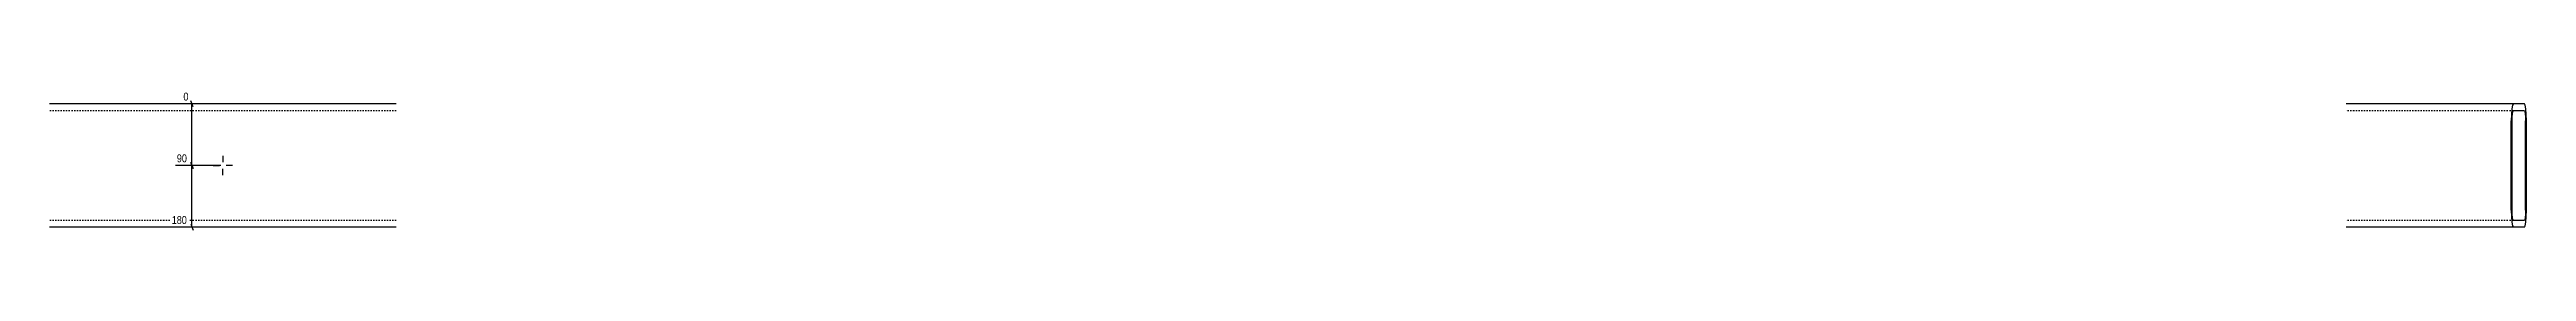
# Model space of a CAD drawing. Header units: millimetres. Extents: x 7 to 17784, y 7 to 355.
# Drawn here: x 14182 to 17784, y 9 to 213 of the extents above; entities that cross this region are included whole.
import ezdxf

# ---------------------------------------------------------------- set-up
doc = ezdxf.new("R2010")
doc.units = ezdxf.units.MM
doc.linetypes.add('DXK_LINE_DOT2', pattern=[3.9198, 1.9599, -1.9599])
doc.layers.add('MÅLSÆTNING', color=7, linetype='Continuous')
doc.layers.add('STÅL', color=7, linetype='Continuous')
doc.styles.add('Arial Narrow', font='ARIALN.TTF', dxfattribs={"height": 0.2})

msp = doc.modelspace()

# ---------------------------------------------------------------- linework, layer by layer
at = {"layer": 'MÅLSÆTNING', "color": 7, "linetype": 'Continuous'}
for p, q in [((14431.2, 193.5), (14376.8, 193.5)), ((14391, 189), (14387.4, 198)), ((14389.2, 103.5), (14389.2, 193.5)), ((14431.2, 103.5), (14365.1, 103.5)), ((14431.2, 103.5), (14365.1, 103.5)), ((14387.4, 108), (14391, 99)), ((14391, 99), (14387.4, 108)), ((14389.2, 13.5), (14389.2, 103.5)), ((14431.2, 13.5), (14357.8, 13.5)), ((14387.4, 18), (14391, 9))]:
    msp.add_line(p, q, dxfattribs=at)
at = {"layer": 'STÅL', "color": 2, "linetype": 'Continuous'}
for p, q in [((14686.2, 193.5), (14182.2, 193.5)), ((17780.9, 193.5), (17521.8, 193.5)), ((17762.7, 186.2), (17762.1, 178.1)), ((17763.7, 191.6), (17762.7, 186.2)), ((17763.6, 179.1), (17764.2, 182.4)), ((17764.9, 193.5), (17763.7, 191.6)), ((17764.2, 182.4), (17764.9, 183.5)), ((17780.9, 183.5), (17764.9, 183.5)), ((17782, 191.6), (17780.9, 193.5)), ((17780.9, 183.5), (17781.6, 182.4)), ((17781.6, 182.4), (17782.2, 179.1)), ((17783, 186.2), (17782, 191.6)), ((17783.7, 178.1), (17783, 186.2)), ((17762.1, 178.1), (17761.8, 168.5)), ((17761.8, 38.5), (17761.8, 168.5)), ((17763.1, 168.5), (17763.2, 174.2)), ((17763.1, 38.5), (17763.1, 168.5)), ((17763.2, 174.2), (17763.6, 179.1)), ((17782.2, 179.1), (17782.6, 174.2)), ((17782.6, 174.2), (17782.7, 168.5)), ((17782.7, 38.5), (17782.7, 168.5)), ((17783.9, 168.5), (17783.7, 178.1)), ((17783.9, 38.5), (17783.9, 168.5)), ((17761.8, 38.5), (17762.1, 28.9)), ((17763.2, 32.8), (17763.1, 38.5)), ((17782.7, 38.5), (17782.6, 32.8)), ((17783.7, 28.9), (17783.9, 38.5)), ((14686.2, 13.5), (14182.2, 13.5)), ((17780.9, 13.5), (17521.8, 13.5)), ((17762.1, 28.9), (17762.7, 20.8)), ((17762.7, 20.8), (17763.7, 15.4)), ((17763.6, 27.9), (17763.2, 32.8)), ((17764.2, 24.6), (17763.6, 27.9)), ((17763.7, 15.4), (17764.9, 13.5)), ((17764.9, 23.5), (17764.2, 24.6)), ((17780.9, 23.5), (17764.9, 23.5)), ((17781.6, 24.6), (17780.9, 23.5)), ((17780.9, 13.5), (17782, 15.4)), ((17782.2, 27.9), (17781.6, 24.6)), ((17782, 15.4), (17783, 20.8)), ((17782.6, 32.8), (17782.2, 27.9)), ((17783, 20.8), (17783.7, 28.9))]:
    msp.add_line(p, q, dxfattribs=at)
at = {"layer": 'STÅL', "color": 7, "linetype": 'DXK_LINE_DOT2'}
for p, q in [((14686.2, 183.5), (14182.2, 183.5)), ((17764.9, 183.5), (17521.8, 183.5)), ((14686.2, 23.5), (14182.2, 23.5)), ((17764.9, 23.5), (17521.8, 23.5))]:
    msp.add_line(p, q, dxfattribs=at)
at = {"layer": 'STÅL', "color": 3, "linetype": 'Continuous'}
for p, q in [((14434.2, 117.5), (14434.2, 108.2)), ((14420.2, 103.5), (14429.5, 103.5)), ((14434.2, 89.5), (14434.2, 98.8)), ((14448.2, 103.5), (14438.8, 103.5))]:
    msp.add_line(p, q, dxfattribs=at)

# ---------------------------------------------------------------- next in the draw order: wipeouts: each hides what was drawn before it
at = {"color": 0, "linetype": 'Continuous'}
for points in [[(14386.5, 195.9), (14386.5, 212.7), (14374.4, 212.7), (14374.4, 195.9)], [(14384.3, 105.9), (14384.3, 122.7), (14364.9, 122.7), (14364.9, 105.9)], [(14384.3, 15.9), (14384.3, 32.7), (14357.5, 32.7), (14357.5, 15.9)]]:
    msp.add_wipeout(points, dxfattribs=at).dxf.layer = 'MÅLSÆTNING'

# ---------------------------------------------------------------- next in the draw order: texts
at = {"layer": 'MÅLSÆTNING', "color": 3, "linetype": 'Continuous', "style": 'Arial Narrow'}
for s, height, p in [('0', 11.5, (14376.8, 198.3)), ('90', 11.45, (14367.3, 108.3)), ('180', 11.45, (14359.9, 18.3))]:
    msp.add_text(s, height=height, dxfattribs=at).set_placement(p)

doc.saveas('drawing.dxf')
